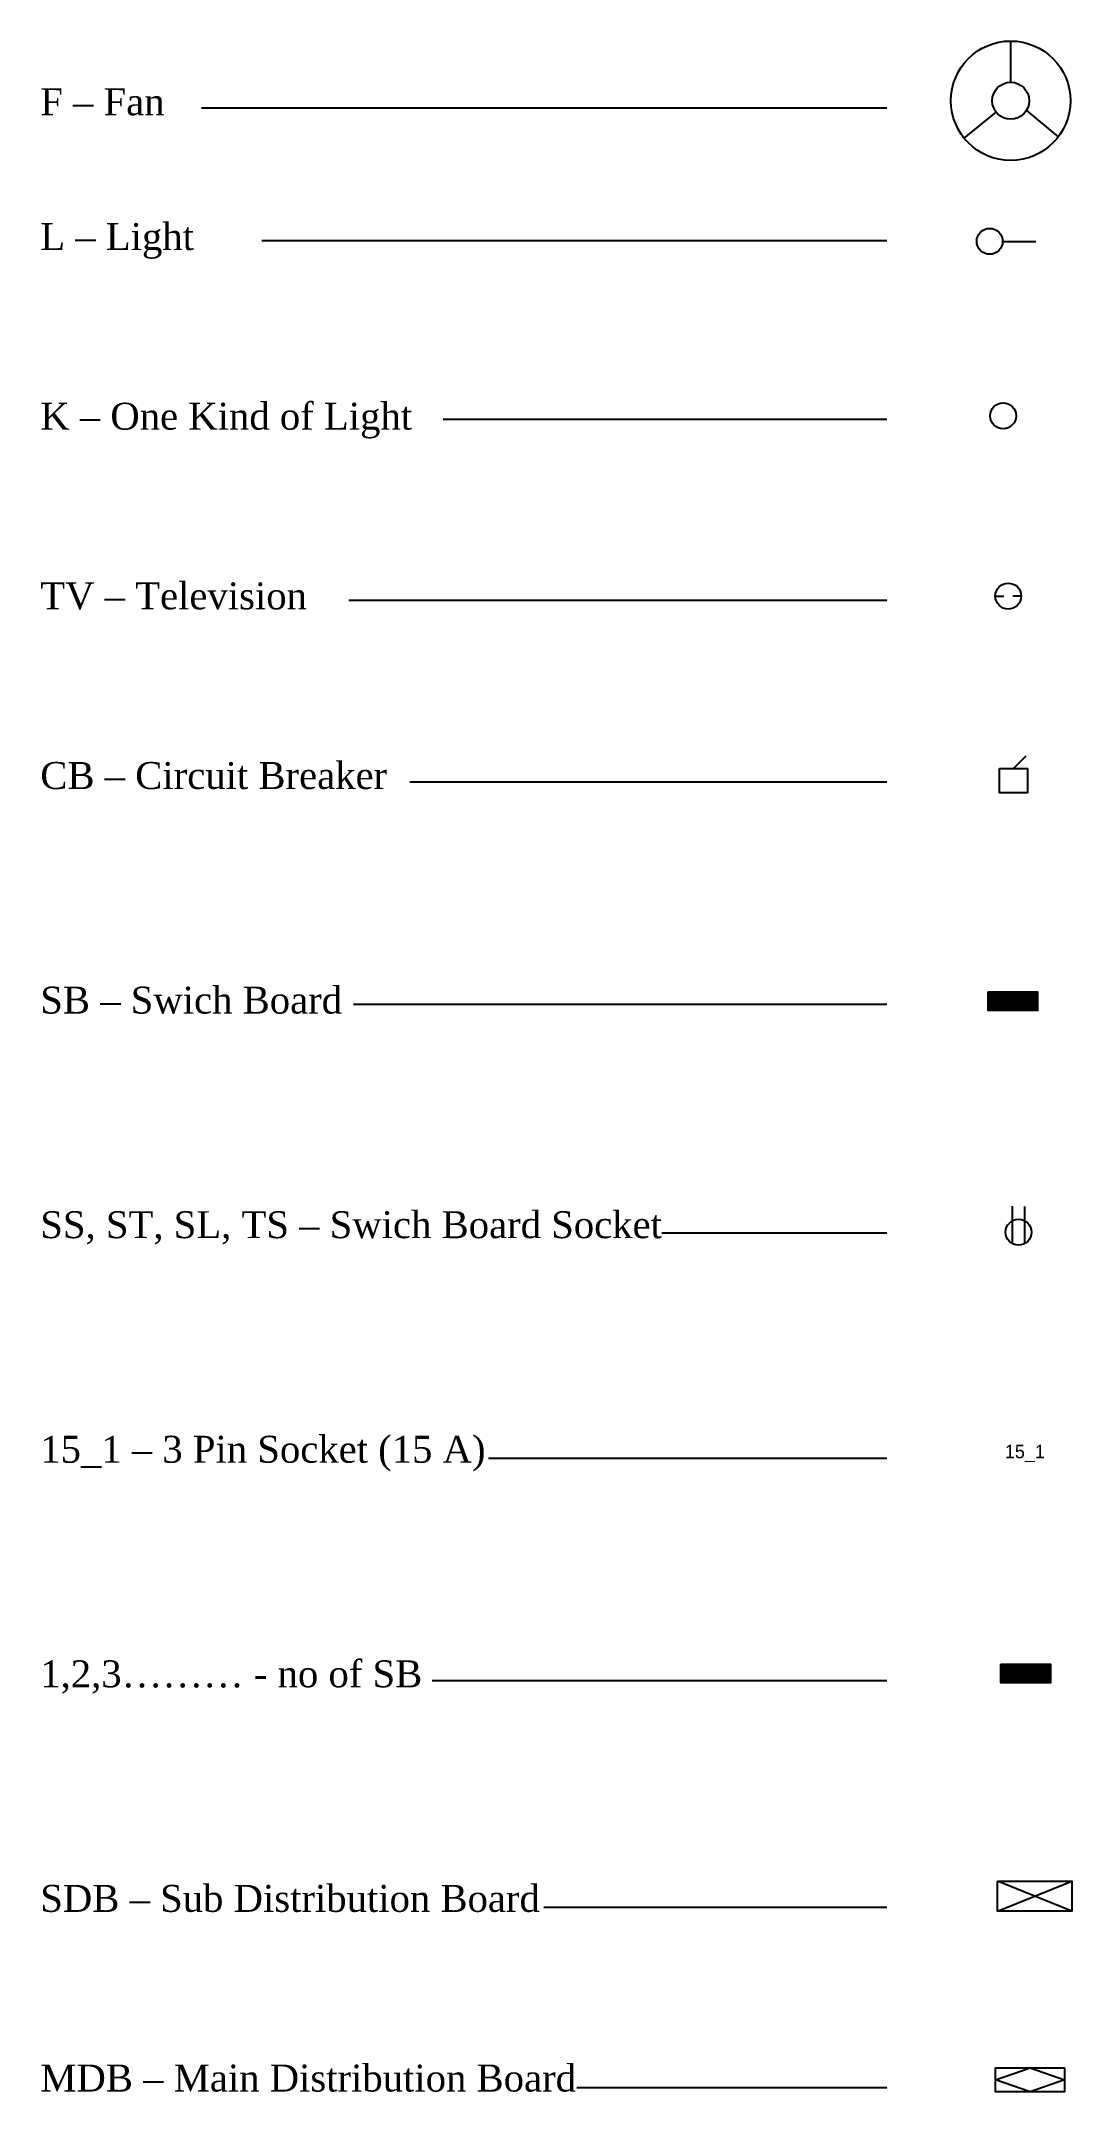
# Model space of a CAD drawing. Header units: inches. Extents: x 236 to 1726, y 23 to 784.
# Drawn here: x 236 to 619, y 23 to 784 of the extents above; entities that cross this region are included whole.
import ezdxf

# ---------------------------------------------------------------- set-up
doc = ezdxf.new("R2010")
doc.units = ezdxf.units.IN
doc.header["$MEASUREMENT"] = 0

msp = doc.modelspace()

# ---------------------------------------------------------------- texts
at = {"attachment_point": 1}
for s, insert, char_height, width in [('{\\fTimes New Roman|b0|i0|c0|p18;F – Fan\\P\\P\\PL – Light\\P\\P\\P\\PK – One Kind of Light\\P\\P\\P\\PTV – Television\\P\\P\\P\\PCB – Circuit Breaker\\P\\P\\P\\P\\PSB – Swich Board\\P\\P\\P\\P\\PSS, ST, SL, TS – Swich Board Socket\\P\\P\\P\\P\\P15_1 – 3 Pin Socket (15 A)\\P\\P\\P\\P\\P1,2,3……… - no of SB\\P\\P\\P\\P\\PSDB – Sub Distribution Board\\P\\P\\P\\PMDB – Main Distribution Board}', (236.06, 766.54), 10, 302.9543), ('{\\C3;15_1}', (594.14, 263.1), 5, 13.9776)]:
    msp.add_mtext(s, dxfattribs=dict(at, insert=insert, char_height=char_height, width=width))

# ---------------------------------------------------------------- hatches: boundary and pattern name
h = msp.add_hatch()
h.set_pattern_fill('ANSI31', color=256, style=0)
h.set_pattern_definition([(45, (481.99834, 108.7305), (-0.088388348, 0.088388348), [])])
h.paths.add_polyline_path([(587.93, 431.21), (587.93, 424.33), (606.28, 424.33), (606.28, 431.21)])
h = msp.add_hatch()
h.set_pattern_fill('ANSI31', color=256, style=0)
h.set_pattern_definition([(45, (486.75297, -140.82212), (-0.088388348, 0.088388348), [])])
h.paths.add_polyline_path([(592.69, 181.66), (592.69, 174.78), (611.03, 174.78), (611.03, 181.66)])

# ---------------------------------------------------------------- linework, layer by layer
for p, q in [((596.3, 768.79), (596.3, 784.09)), ((295.92, 759.31), (550.3, 759.31)), ((579.06, 748.01), (590.96, 757.63)), ((602.12, 758.32), (613.98, 748.59)), ((318.35, 710.03), (550.3, 710.03)), ((593.31, 709.74), (605.59, 709.74)), ((385.63, 643.73), (550.3, 643.73)), ((350.64, 576.54), (550.3, 576.54)), ((590.6, 578.09), (593.7, 578.09)), ((600.21, 578.09), (597.15, 578.09)), ((597.37, 514.15), (601.99, 518.82)), ((373.19, 509.1), (550.3, 509.1)), ((352.33, 426.67), (550.3, 426.67)), ((597.01, 337.71), (597.01, 351.64)), ((601.5, 337.75), (601.5, 351.55)), ((466.81, 341.72), (550.3, 341.72)), ((402.49, 258.17), (550.3, 258.17)), ((381.6, 175.65), (550.3, 175.65)), ((591.44, 90.04), (619.06, 101.11)), ((619.06, 90.04), (591.44, 101.11)), ((423.01, 91.44), (550.3, 91.44)), ((590.65, 27.38), (603.49, 31.87)), ((603.49, 31.87), (616.32, 27.38)), ((435.19, 24.6), (550.3, 24.6)), ((603.49, 22.89), (590.65, 27.38)), ((616.32, 27.38), (603.49, 22.89))]:
    msp.add_line(p, q)
for points in [[(592.21, 514.15), (602.53, 514.15), (602.53, 505.03), (592.21, 505.03)], [(587.93, 431.21), (606.28, 431.21), (606.28, 424.33), (587.93, 424.33)], [(592.69, 181.66), (611.03, 181.66), (611.03, 174.78), (592.69, 174.78)], [(591.44, 101.11), (619.06, 101.11), (619.06, 90.04), (591.44, 90.04)], [(616.32, 31.87), (616.32, 22.89), (590.65, 22.89), (590.65, 31.87)]]:
    msp.add_lwpolyline(points, close=True)
for centre, radius in [((596.3, 761.94), 22.16), ((596.3, 761.94), 6.85), ((588.5, 709.74), 4.81), ((593.49, 645.01), 4.81), ((595.41, 578.09), 4.81), ((599.22, 341.98), 4.81)]:
    msp.add_circle(centre, radius)

msp.set_redraw_order([(e.dxf.handle, doc.entitydb.next_handle()) for e in msp.query("TEXT MTEXT ATTDEF DIMENSION ARC_DIMENSION")])  # texts and dimensions are drawn at this point

doc.saveas('drawing.dxf')
